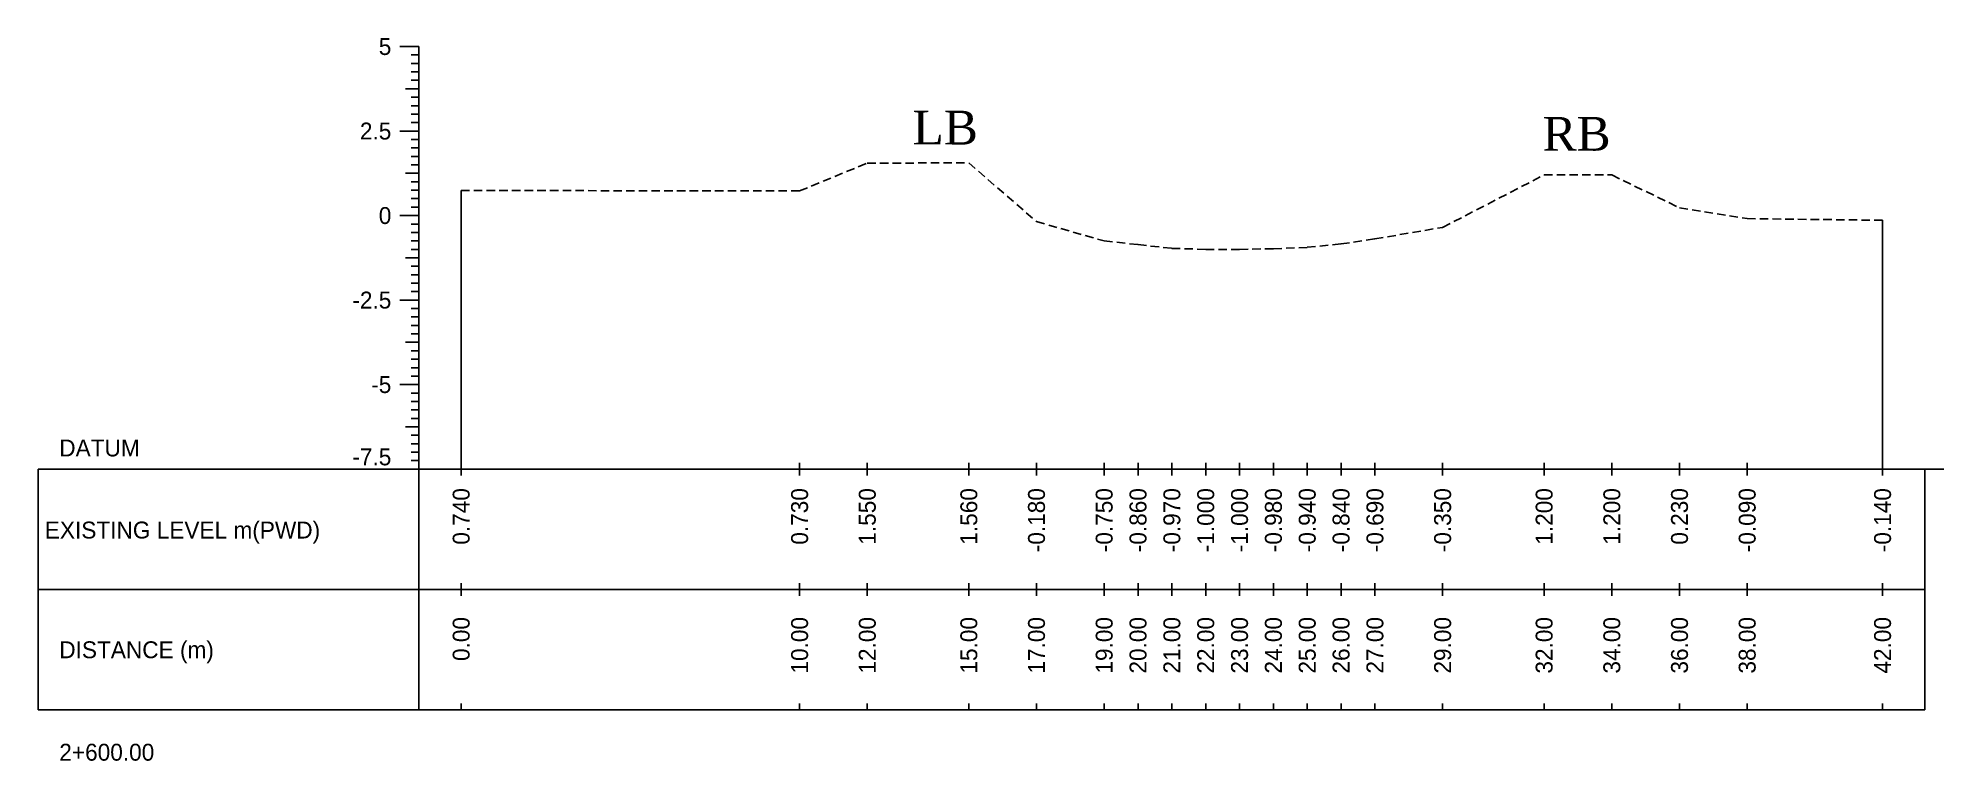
# Model space of a CAD drawing. Header units: inches. Extents: x 6579 to 9220, y -2276 to -1013.
# Drawn here: x 7905.2 to 7961.5, y -1369.5 to -1348.1 of the extents above; entities that cross this region are included whole.
import ezdxf
from ezdxf.enums import TextEntityAlignment as Align

# ---------------------------------------------------------------- set-up
doc = ezdxf.new("R2010")
doc.units = ezdxf.units.IN
doc.header["$MEASUREMENT"] = 0
doc.linetypes.add('HIDDEN', pattern=[0.375, 0.25, -0.125])
doc.layers.add('CS_Drawing', color=7, linetype='Continuous')
doc.layers.add('GL', color=3, linetype='HIDDEN')
doc.styles.add('romans', font='romans.shx')

msp = doc.modelspace()

# ---------------------------------------------------------------- texts
at = {"char_height": 1, "width": 263.40586, "attachment_point": 1, "style": 'romans'}
for s, insert in [('{\\fTimes New Roman|b0|i0|c0|p18;LB}', (7931.041, -1350.292)), ('{\\fTimes New Roman|b0|i0|c0|p18;RB}', (7949.652, -1350.476))]:
    msp.add_mtext(s, dxfattribs=dict(at, insert=insert))
at = {"layer": 'CS_Drawing'}
for s, p in [('5', (7915.637, -1348.394)), ('2.5', (7915.637, -1350.894)), ('0', (7915.637, -1353.394)), ('-2.5', (7915.637, -1355.894)), ('-5', (7915.637, -1358.394))]:
    msp.add_text(s, height=0.5, dxfattribs=at).set_placement(p, align=Align.MIDDLE_RIGHT)
for s, p in [('DATUM', (7905.825, -1360.269)), ('EXISTING LEVEL m(PWD)', (7905.398, -1362.697)), ('DISTANCE (m)', (7905.825, -1366.238)), ('2+600.00', (7905.825, -1369.269))]:
    msp.add_text(s, height=0.5, dxfattribs=at).set_placement(p, align=Align.MIDDLE_LEFT)
msp.add_text('-7.5', height=0.5, dxfattribs=at).set_placement((7915.637, -1360.782), align=Align.RIGHT)
for s, p in [('0.740', (7917.7, -1361.457)), ('0.730', (7927.7, -1361.457)), ('1.550', (7929.7, -1361.457)), ('1.560', (7932.7, -1361.457)), ('-0.180', (7934.7, -1361.457)), ('-0.750', (7936.7, -1361.457)), ('-0.860', (7937.7, -1361.457)), ('-0.970', (7938.7, -1361.457)), ('-1.000', (7939.7, -1361.457)), ('-1.000', (7940.7, -1361.457)), ('-0.980', (7941.7, -1361.457)), ('-0.940', (7942.7, -1361.457)), ('-0.840', (7943.7, -1361.457)), ('-0.690', (7944.7, -1361.457)), ('-0.350', (7946.7, -1361.457)), ('1.200', (7949.7, -1361.457)), ('1.200', (7951.7, -1361.457)), ('0.230', (7953.7, -1361.457)), ('-0.090', (7955.7, -1361.457)), ('-0.140', (7959.7, -1361.457)), ('0.00', (7917.7, -1365.269)), ('10.00', (7927.7, -1365.269)), ('12.00', (7929.7, -1365.269)), ('15.00', (7932.7, -1365.269)), ('17.00', (7934.7, -1365.269)), ('19.00', (7936.7, -1365.269)), ('20.00', (7937.7, -1365.269)), ('21.00', (7938.7, -1365.269)), ('22.00', (7939.7, -1365.269)), ('23.00', (7940.7, -1365.269)), ('24.00', (7941.7, -1365.269)), ('25.00', (7942.7, -1365.269)), ('26.00', (7943.7, -1365.269)), ('27.00', (7944.7, -1365.269)), ('29.00', (7946.7, -1365.269)), ('32.00', (7949.7, -1365.269)), ('34.00', (7951.7, -1365.269)), ('36.00', (7953.7, -1365.269)), ('38.00', (7955.7, -1365.269)), ('42.00', (7959.7, -1365.269))]:
    msp.add_text(s, height=0.5, rotation=90, dxfattribs=at).set_placement(p, align=Align.MIDDLE_RIGHT)

# ---------------------------------------------------------------- linework, layer by layer
at = {"layer": 'CS_Drawing'}
for p, q in [((7916.45, -1348.394), (7915.887, -1348.394)), ((7916.45, -1348.394), (7916.056, -1348.394)), ((7916.45, -1348.394), (7916.225, -1348.394)), ((7916.45, -1348.644), (7916.225, -1348.644)), ((7916.45, -1360.894), (7916.45, -1348.394)), ((7916.45, -1348.894), (7916.225, -1348.894)), ((7916.45, -1349.144), (7916.225, -1349.144)), ((7916.45, -1349.644), (7916.056, -1349.644)), ((7916.45, -1349.394), (7916.225, -1349.394)), ((7916.45, -1349.644), (7916.225, -1349.644)), ((7916.45, -1349.894), (7916.225, -1349.894)), ((7916.45, -1350.144), (7916.225, -1350.144)), ((7916.45, -1350.894), (7915.887, -1350.894)), ((7916.45, -1350.894), (7916.056, -1350.894)), ((7916.45, -1350.394), (7916.225, -1350.394)), ((7916.45, -1350.644), (7916.225, -1350.644)), ((7916.45, -1350.894), (7916.225, -1350.894)), ((7916.45, -1351.144), (7916.225, -1351.144)), ((7916.45, -1351.394), (7916.225, -1351.394)), ((7916.45, -1351.644), (7916.225, -1351.644)), ((7916.45, -1351.894), (7916.225, -1351.894)), ((7916.45, -1352.144), (7916.056, -1352.144)), ((7916.45, -1352.144), (7916.225, -1352.144)), ((7916.45, -1352.394), (7916.225, -1352.394)), ((7916.45, -1352.644), (7916.225, -1352.644)), ((7916.45, -1352.894), (7916.225, -1352.894)), ((7916.45, -1353.144), (7916.225, -1353.144)), ((7917.7, -1360.894), (7917.7, -1352.654)), ((7916.45, -1353.394), (7915.887, -1353.394)), ((7916.45, -1353.394), (7916.056, -1353.394)), ((7916.45, -1353.394), (7916.225, -1353.394)), ((7916.45, -1353.644), (7916.225, -1353.644)), ((7959.7, -1360.894), (7959.7, -1353.534)), ((7916.45, -1353.894), (7916.225, -1353.894)), ((7916.45, -1354.144), (7916.225, -1354.144)), ((7916.45, -1354.644), (7916.056, -1354.644)), ((7916.45, -1354.394), (7916.225, -1354.394)), ((7916.45, -1354.644), (7916.225, -1354.644)), ((7916.45, -1354.894), (7916.225, -1354.894)), ((7916.45, -1355.144), (7916.225, -1355.144)), ((7916.45, -1355.394), (7916.225, -1355.394)), ((7916.45, -1355.894), (7915.887, -1355.894)), ((7916.45, -1355.894), (7916.056, -1355.894)), ((7916.45, -1355.644), (7916.225, -1355.644)), ((7916.45, -1355.894), (7916.225, -1355.894)), ((7916.45, -1356.144), (7916.225, -1356.144)), ((7916.45, -1356.394), (7916.225, -1356.394)), ((7916.45, -1356.644), (7916.225, -1356.644)), ((7916.45, -1356.894), (7916.225, -1356.894)), ((7916.45, -1357.144), (7916.056, -1357.144)), ((7916.45, -1357.144), (7916.225, -1357.144)), ((7916.45, -1357.394), (7916.225, -1357.394)), ((7916.45, -1357.644), (7916.225, -1357.644)), ((7916.45, -1357.894), (7916.225, -1357.894)), ((7916.45, -1358.144), (7916.225, -1358.144)), ((7916.45, -1358.394), (7915.887, -1358.394)), ((7916.45, -1358.394), (7916.056, -1358.394)), ((7916.45, -1358.394), (7916.225, -1358.394)), ((7916.45, -1358.644), (7916.225, -1358.644)), ((7916.45, -1358.894), (7916.225, -1358.894)), ((7916.45, -1359.144), (7916.225, -1359.144)), ((7916.45, -1359.644), (7916.056, -1359.644)), ((7916.45, -1359.394), (7916.225, -1359.394)), ((7916.45, -1359.644), (7916.225, -1359.644)), ((7916.45, -1359.894), (7916.225, -1359.894)), ((7916.45, -1360.144), (7916.225, -1360.144)), ((7916.45, -1360.394), (7916.225, -1360.394)), ((7905.2, -1360.894), (7916.45, -1360.894)), ((7905.2, -1360.894), (7905.2, -1368.019)), ((7916.45, -1360.894), (7915.887, -1360.894)), ((7916.45, -1360.894), (7916.056, -1360.894)), ((7916.45, -1360.644), (7916.225, -1360.644)), ((7916.45, -1360.894), (7916.225, -1360.894)), ((7916.45, -1360.894), (7960.95, -1360.894)), ((7916.45, -1360.894), (7916.45, -1368.019)), ((7917.7, -1361.082), (7917.7, -1360.707)), ((7927.7, -1361.082), (7927.7, -1360.707)), ((7929.7, -1361.082), (7929.7, -1360.707)), ((7932.7, -1361.082), (7932.7, -1360.707)), ((7934.7, -1361.082), (7934.7, -1360.707)), ((7936.7, -1361.082), (7936.7, -1360.707)), ((7937.7, -1361.082), (7937.7, -1360.707)), ((7938.7, -1361.082), (7938.7, -1360.707)), ((7939.7, -1361.082), (7939.7, -1360.707)), ((7940.7, -1361.082), (7940.7, -1360.707)), ((7941.7, -1361.082), (7941.7, -1360.707)), ((7942.7, -1361.082), (7942.7, -1360.707)), ((7943.7, -1361.082), (7943.7, -1360.707)), ((7944.7, -1361.082), (7944.7, -1360.707)), ((7946.7, -1361.082), (7946.7, -1360.707)), ((7949.7, -1361.082), (7949.7, -1360.707)), ((7951.7, -1361.082), (7951.7, -1360.707)), ((7953.7, -1361.082), (7953.7, -1360.707)), ((7955.7, -1361.082), (7955.7, -1360.707)), ((7959.7, -1361.082), (7959.7, -1360.707)), ((7960.95, -1360.894), (7961.512, -1360.894)), ((7960.95, -1360.894), (7961.343, -1360.894)), ((7960.95, -1360.894), (7961.175, -1360.894)), ((7960.95, -1360.894), (7960.95, -1368.019)), ((7917.7, -1364.644), (7917.7, -1364.269)), ((7927.7, -1364.644), (7927.7, -1364.269)), ((7929.7, -1364.644), (7929.7, -1364.269)), ((7932.7, -1364.644), (7932.7, -1364.269)), ((7934.7, -1364.644), (7934.7, -1364.269)), ((7936.7, -1364.644), (7936.7, -1364.269)), ((7937.7, -1364.644), (7937.7, -1364.269)), ((7938.7, -1364.644), (7938.7, -1364.269)), ((7939.7, -1364.644), (7939.7, -1364.269)), ((7940.7, -1364.644), (7940.7, -1364.269)), ((7941.7, -1364.644), (7941.7, -1364.269)), ((7942.7, -1364.644), (7942.7, -1364.269)), ((7943.7, -1364.644), (7943.7, -1364.269)), ((7944.7, -1364.644), (7944.7, -1364.269)), ((7946.7, -1364.644), (7946.7, -1364.269)), ((7949.7, -1364.644), (7949.7, -1364.269)), ((7951.7, -1364.644), (7951.7, -1364.269)), ((7953.7, -1364.644), (7953.7, -1364.269)), ((7955.7, -1364.644), (7955.7, -1364.269)), ((7959.7, -1364.644), (7959.7, -1364.269)), ((7905.2, -1364.457), (7916.45, -1364.457)), ((7916.45, -1364.457), (7960.95, -1364.457)), ((7916.45, -1364.457), (7960.95, -1364.457)), ((7905.2, -1368.019), (7916.45, -1368.019)), ((7916.45, -1368.019), (7960.95, -1368.019)), ((7917.7, -1368.019), (7917.7, -1367.832)), ((7927.7, -1368.019), (7927.7, -1367.832)), ((7929.7, -1368.019), (7929.7, -1367.832)), ((7932.7, -1368.019), (7932.7, -1367.832)), ((7934.7, -1368.019), (7934.7, -1367.832)), ((7936.7, -1368.019), (7936.7, -1367.832)), ((7937.7, -1368.019), (7937.7, -1367.832)), ((7938.7, -1368.019), (7938.7, -1367.832)), ((7939.7, -1368.019), (7939.7, -1367.832)), ((7940.7, -1368.019), (7940.7, -1367.832)), ((7941.7, -1368.019), (7941.7, -1367.832)), ((7942.7, -1368.019), (7942.7, -1367.832)), ((7943.7, -1368.019), (7943.7, -1367.832)), ((7944.7, -1368.019), (7944.7, -1367.832)), ((7946.7, -1368.019), (7946.7, -1367.832)), ((7949.7, -1368.019), (7949.7, -1367.832)), ((7951.7, -1368.019), (7951.7, -1367.832)), ((7953.7, -1368.019), (7953.7, -1367.832)), ((7955.7, -1368.019), (7955.7, -1367.832)), ((7959.7, -1368.019), (7959.7, -1367.832))]:
    msp.add_line(p, q, dxfattribs=at)
at = {"layer": 'GL'}
msp.add_lwpolyline([(7917.7, -1352.654), (7927.7, -1352.664), (7929.7, -1351.844), (7932.7, -1351.834), (7934.7, -1353.574), (7936.7, -1354.144), (7937.7, -1354.254), (7938.7, -1354.364), (7939.7, -1354.394), (7940.7, -1354.394), (7941.7, -1354.374), (7942.7, -1354.334), (7943.7, -1354.234), (7944.7, -1354.084), (7946.7, -1353.744), (7949.7, -1352.194), (7951.7, -1352.194), (7953.7, -1353.164), (7955.7, -1353.484), (7959.7, -1353.534)], dxfattribs=at)

msp.set_redraw_order([(e.dxf.handle, doc.entitydb.next_handle()) for e in msp.query("TEXT MTEXT ATTDEF DIMENSION ARC_DIMENSION")])  # texts and dimensions are drawn at this point

doc.saveas('drawing.dxf')
